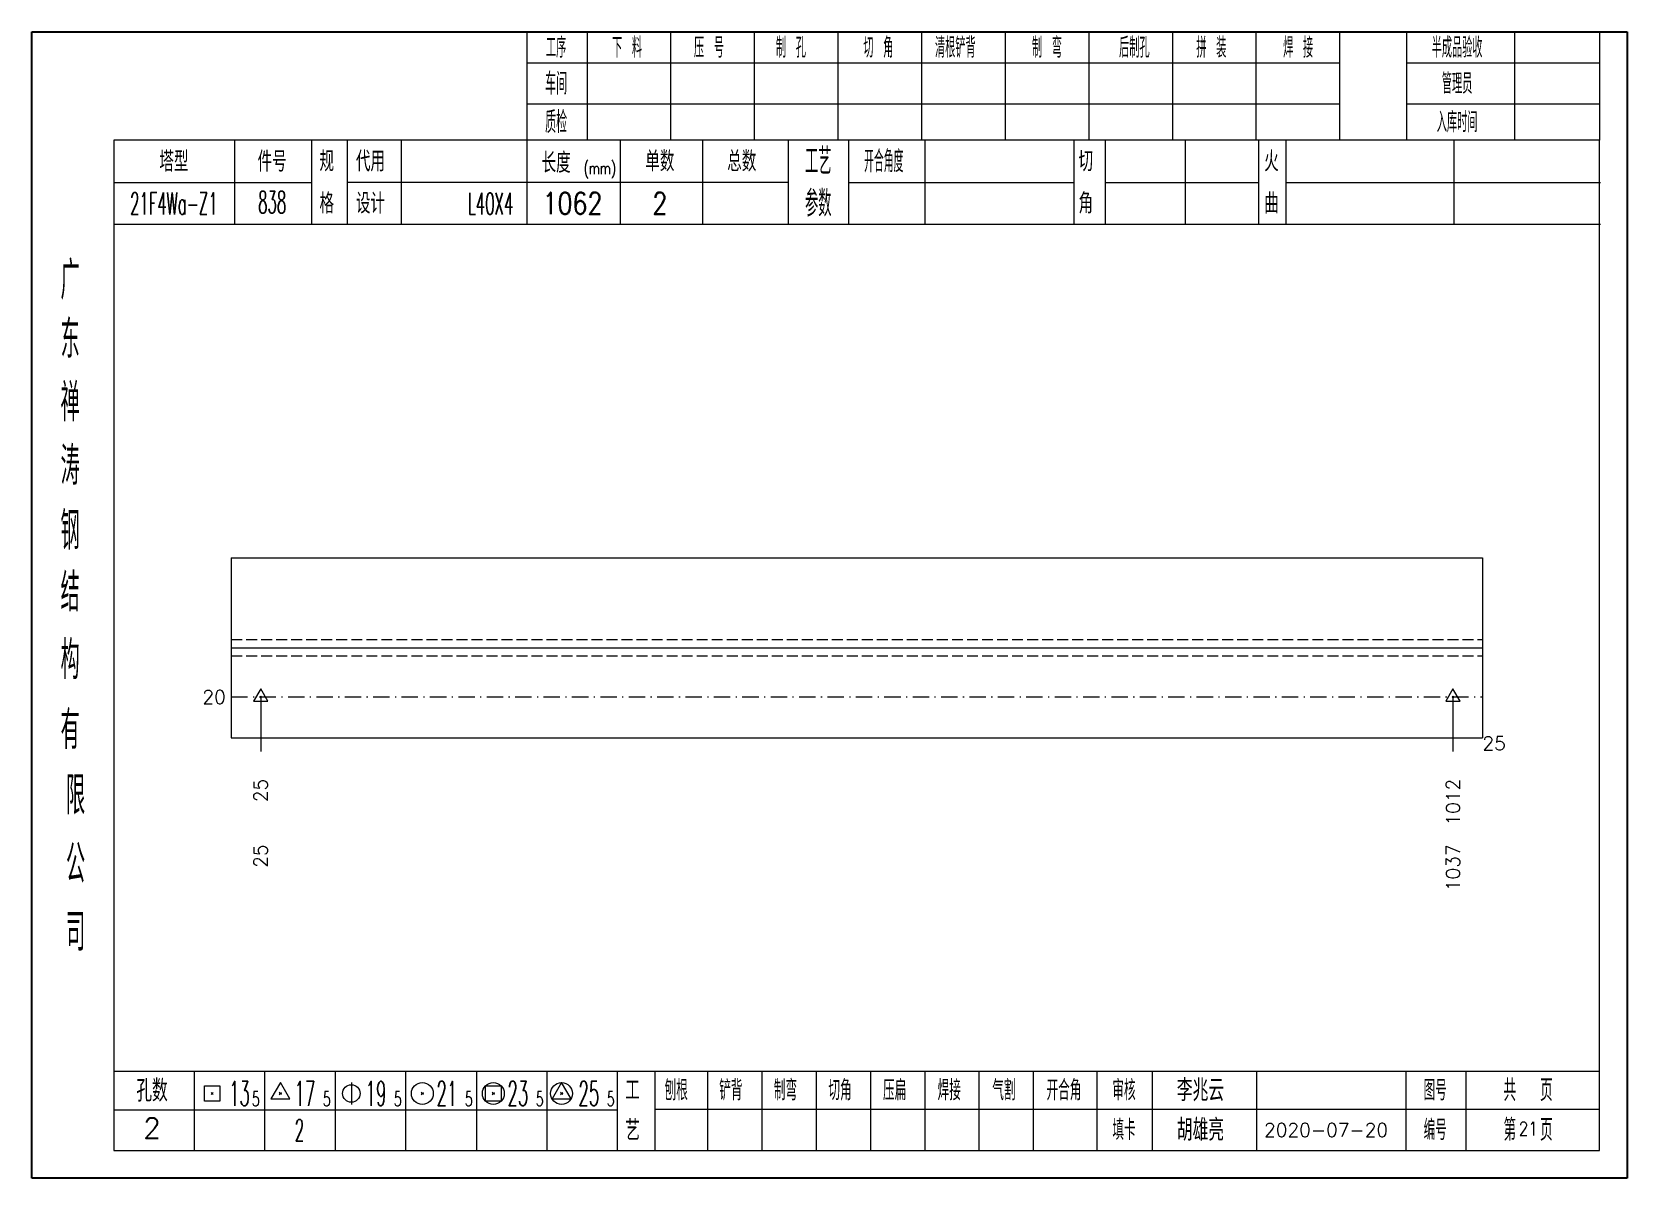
# Model space of a CAD drawing. Extents: x 1310 to 15542, y -76 to 8381.
# Drawn here: x 7759 to 8051.2, y 933.9 to 1143.8 of the extents above; entities that cross this region are included whole.
import ezdxf
from ezdxf.enums import TextEntityAlignment as Align

# ---------------------------------------------------------------- set-up
doc = ezdxf.new("R2010")
doc.units = 0
doc.header["$MEASUREMENT"] = 0
doc.linetypes.add('一点画线', pattern=[5.2, 3, -1, 0.2, -1])
doc.linetypes.add('虚线', pattern=[2.75, 2, -0.75])
doc.layers.get('0').update_dxf_attribs({"linetype": 'CONTINUOUS', "lineweight": 25})
for name, color, linetype, lineweight in [('1', 7, 'CONTINUOUS', 25), ('4', 7, 'CONTINUOUS', 25), ('5', 7, 'CONTINUOUS', 25)]:
    doc.layers.add(name, color=color, linetype=linetype, lineweight=lineweight)
doc.styles.get("Standard").update_dxf_attribs({"font": 'simplex.shx', "width": 0.7, "height": 3, "bigfont": 'gbhzfs.shx'})

msp = doc.modelspace()

# ---------------------------------------------------------------- texts
at = {"color": 7, "linetype": 'Continuous', "lineweight": 13}
msp.add_text('20', height=2.5, dxfattribs=at).set_placement((7794.522, 1022.004), align=Align.MIDDLE_RIGHT)
at = {"layer": '1', "color": 7, "linetype": 'Continuous', "lineweight": 13}
msp.add_text('25', height=2.5, dxfattribs=at).set_placement((8024.652, 1013.504), align=Align.MIDDLE_LEFT)
at = {"layer": '1', "color": 8, "linetype": 'Continuous', "lineweight": 9}
for s, p in [('25', (7800.916, 1007.004)), ('1012', (8019.258, 1007.004))]:
    msp.add_text(s, height=2.5, rotation=90, dxfattribs=at).set_placement(p, align=Align.MIDDLE_RIGHT)
at = {"layer": '1', "color": 7, "linetype": 'Continuous', "lineweight": 13}
for s, p in [('25', (7800.916, 995.004)), ('1037', (8019.258, 995.004))]:
    msp.add_text(s, height=2.5, rotation=90, dxfattribs=at).set_placement(p, align=Align.MIDDLE_RIGHT)
at = {"layer": '4', "color": 1, "linetype": 'Continuous', "lineweight": 25}
for s, height, width, p in [('工序', 3.7, 0.7, (7855.022, 1140.961)), ('下 料', 3.7, 0.7, (7868.022, 1140.961)), ('压 号', 3.7, 0.7, (7883.022, 1140.961)), ('制 孔', 3.7, 0.7, (7898.022, 1140.961)), ('切 角', 3.7, 0.7, (7914.022, 1140.961)), ('清根铲背 ', 3.7, 0.7, (7929.022, 1140.961)), (' 制 弯', 3.7, 0.7, (7944.022, 1140.961)), (' 后制孔', 3.7, 0.7, (7960.022, 1140.961)), ('拼 装', 3.7, 0.7, (7975.022, 1140.961)), (' 焊 接', 3.7, 0.7, (7990.022, 1140.961)), ('半成品验收', 3.7, 0.7, (8020.022, 1140.961)), ('车间', 4, 0.7, (7855.022, 1134.361)), ('管理员', 3.7, 0.7, (8020.022, 1134.361)), ('质检', 4, 0.7, (7855.022, 1127.301)), ('入库时间', 3.7, 0.7, (8020.022, 1127.301)), ('工艺', 4.8, 0.7, (7903.022, 1120.121)), ('开合角度', 4, 0.6, (7915.022, 1120.121)), ('(mm)', 2.24, 0.7, (7863.022, 1118.861)), ('21F4Wa-Z1', 4, 0.5, (7785.022, 1112.381)), ('838', 4, 0.5, (7803.022, 1112.631)), ('L40X4', 4, 0.5, (7843.022, 1112.361)), ('1062', 4, 0.8, (7858.022, 1112.411)), ('2', 4, 0.8, (7874.022, 1112.411)), ('参数', 4.8, 0.7, (7903.022, 1112.411)), ('广', 6.96, 0.7, (7766.022, 1098.331)), ('东', 6.96, 0.7, (7766.022, 1087.541)), ('禅', 6.96, 0.7, (7766.022, 1075.951)), ('涛', 6.96, 0.7, (7766.022, 1064.351)), ('钢', 6.96, 0.7, (7766.022, 1052.461)), ('结', 6.96, 0.7, (7766.022, 1041.151)), ('构', 6.96, 0.7, (7766.022, 1028.771)), ('有', 6.96, 0.7, (7766.022, 1015.961)), ('限', 6.96, 0.7, (7767.022, 1003.961)), ('公', 6.96, 0.7, (7767.022, 991.421)), ('司', 6.96, 0.7, (7767.022, 978.941)), ('13', 4.47, 0.5, (7797.022, 949.361)), ('5', 2.68, 0.6, (7800.022, 948.361)), ('17', 4.47, 0.5, (7809.022, 949.361)), ('5', 2.68, 0.6, (7813.022, 948.361)), ('19', 4.47, 0.5, (7822.022, 949.361)), ('5', 2.68, 0.6, (7826.022, 948.361)), ('21', 4.47, 0.5, (7835.022, 949.361)), ('5', 2.68, 0.6, (7839.022, 948.361)), ('23', 4.47, 0.5, (7848.022, 949.361)), ('5', 2.68, 0.6, (7852.022, 948.361)), ('25', 4.47, 0.5, (7861.022, 949.361)), ('5', 2.68, 0.6, (7865.022, 948.361)), ('刨根', 3.7, 0.8, (7877.022, 949.961)), ('铲背', 3.7, 0.8, (7887.022, 949.961)), ('制弯', 3.7, 0.8, (7897.022, 949.961)), ('切角', 3.7, 0.8, (7907.022, 949.961)), ('压扁', 3.7, 0.8, (7917.022, 949.961)), ('焊接', 3.7, 0.8, (7927.022, 949.961)), ('气割', 3.7, 0.8, (7937.022, 949.961)), ('开合角', 3.7, 0.8, (7948.022, 949.961)), ('审核', 3.7, 0.8, (7959.022, 949.961)), ('图号', 3.7, 0.8, (8016.022, 949.961)), ('共  页', 4, 0.8, (8033.022, 949.961)), ('2', 4, 0.5, (7808.022, 942.611)), ('填卡', 3.7, 0.8, (7959.022, 942.691)), ('编号', 3.7, 0.8, (8016.022, 942.691)), ('第  页', 4, 0.8, (8033.022, 942.691))]:
    msp.add_text(s, height=height, dxfattribs=dict(at, width=width)).set_placement(p, align=Align.MIDDLE_CENTER)
for s, height, p in [('塔型', 3.7, (7785.022, 1120.091)), ('件号', 3.7, (7803.022, 1120.091)), ('规', 3.7, (7813.022, 1120.121)), ('代用', 3.7, (7821.022, 1120.121)), ('长度', 3.7, (7855.022, 1119.861)), ('单数', 3.7, (7874.022, 1120.121)), ('总数', 3.7, (7889.022, 1120.121)), ('切', 3.7, (7952.022, 1120.121)), ('火', 3.7, (7986.022, 1120.121)), ('格', 3.7, (7813.022, 1112.411)), ('设计', 3.7, (7821.022, 1112.411)), ('角', 3.7, (7952.022, 1112.411)), ('曲', 3.7, (7986.022, 1112.411)), ('李兆云', 4, (7973.022, 949.961)), ('孔数', 4, (7781.022, 949.881)), ('工', 3.7, (7869.022, 949.961)), ('2', 3.7, (7781.022, 943.051)), ('艺', 3.7, (7869.022, 942.611)), ('胡雄亮', 4, (7973.022, 942.691)), ('2020-07-20', 2.5, (7996.022, 942.691))]:
    msp.add_text(s, height=height, dxfattribs=at).set_placement(p, align=Align.MIDDLE_CENTER)
at = {"layer": '4', "color": 6, "linetype": 'Continuous', "lineweight": 25, "width": 0.8}
msp.add_text('21', height=2.5, dxfattribs=at).set_placement((8033.047, 942.919), align=Align.MIDDLE_CENTER)

# ---------------------------------------------------------------- blocks, each defined once
blk = doc.blocks.new('孔17.5')
at = {"layer": '5', "color": 7, "linetype": 'Continuous', "lineweight": 13}
for p, q in [((0, 1), (-0.866, -0.5)), ((-0.1, -0.1), (0.1, 0.1)), ((0.1, -0.1), (-0.1, 0.1)), ((0.866, -0.5), (0, 1)), ((-0.866, -0.5), (0.866, -0.5))]:
    blk.add_line(p, q, dxfattribs=at)
blk = doc.blocks.new('CTJGK')
at = {"color": 6, "linetype": 'Continuous'}
for p, q in [((0, 209.97), (292.13, 209.97)), ((0, 0), (0, 209.97)), ((292.13, 209.97), (292.13, 0)), ((292.13, 0), (0, 0))]:
    blk.add_line(p, q, dxfattribs=at)

# ---------------------------------------------------------------- linework, layer by layer
at = {"color": 7, "linetype": 'Continuous', "lineweight": 18}
for p, q in [((7795.522, 1047.504), (7795.522, 1014.504)), ((7795.522, 1047.504), (8024.652, 1047.504)), ((8024.652, 1047.504), (8024.652, 1014.504)), ((7795.522, 1031.004), (8024.652, 1031.004))]:
    msp.add_line(p, q, dxfattribs=at)
at = {"color": 1, "linetype": '虚线', "lineweight": 18}
for p, q in [((7795.522, 1032.504), (8024.652, 1032.504)), ((7795.522, 1029.504), (8024.652, 1029.504))]:
    msp.add_line(p, q, dxfattribs=at)
at = {"color": 3, "linetype": '一点画线', "lineweight": 13}
msp.add_line((7795.522, 1022.004), (8024.652, 1022.004), dxfattribs=at)
at = {"color": 7, "linetype": 'Continuous', "lineweight": 13}
for p, q in [((7800.916, 1022.004), (7800.916, 1012.004)), ((8019.258, 1022.004), (8019.258, 1012.004))]:
    msp.add_line(p, q, dxfattribs=at)
at = {"layer": '1', "color": 7, "linetype": 'Continuous', "lineweight": 18}
msp.add_line((7795.522, 1014.504), (8024.652, 1014.504), dxfattribs=at)
at = {"layer": '4', "color": 1, "linetype": 'Continuous', "lineweight": 18}
for p, q in [((7759.022, 1143.831), (7759.022, 933.861)), ((8051.152, 1143.831), (7759.022, 1143.831)), ((7849.652, 1143.831), (7849.652, 1123.991)), ((7860.682, 1143.831), (7860.682, 1123.971)), ((7875.992, 1143.831), (7875.992, 1123.971)), ((7891.312, 1143.831), (7891.312, 1123.971)), ((7906.622, 1143.831), (7906.622, 1123.971)), ((7921.932, 1143.831), (7921.932, 1123.971)), ((7937.242, 1143.831), (7937.242, 1123.971)), ((7952.562, 1143.831), (7952.562, 1123.971)), ((7967.872, 1143.831), (7967.872, 1123.971)), ((7983.182, 1143.831), (7983.182, 1123.971)), ((7998.492, 1143.831), (7998.492, 1123.991)), ((7998.492, 1143.831), (7998.492, 1123.971)), ((8010.772, 1143.831), (8010.772, 1123.971)), ((8030.522, 1143.831), (8030.522, 1123.971)), ((8046.102, 1143.831), (8046.102, 1123.971)), ((8051.152, 1114.031), (8051.152, 1143.831)), ((7998.492, 1138.101), (7849.652, 1138.101)), ((8046.102, 1138.101), (8010.772, 1138.101)), ((7998.492, 1130.621), (7849.652, 1130.621)), ((8046.102, 1130.621), (8010.772, 1130.621)), ((7774.032, 1123.971), (7774.032, 938.911)), ((8046.102, 1123.971), (7774.032, 1123.971)), ((7796.152, 1123.981), (7796.152, 1108.561)), ((7810.302, 1108.561), (7810.302, 1123.971)), ((7816.802, 1108.561), (7816.802, 1123.971)), ((7826.672, 1123.971), (7826.672, 1108.561)), ((7849.652, 1123.991), (7849.652, 1108.561)), ((7866.772, 1123.971), (7866.772, 1108.561)), ((7881.822, 1123.971), (7881.822, 1108.561)), ((7897.522, 1123.971), (7897.522, 1108.561)), ((7908.582, 1123.971), (7908.582, 1108.561)), ((7922.532, 1123.971), (7922.532, 1108.561)), ((7949.832, 1123.971), (7949.832, 1108.561)), ((7955.592, 1123.971), (7955.592, 1108.561)), ((7970.212, 1123.971), (7970.212, 1108.561)), ((7983.672, 1123.971), (7983.672, 1108.561)), ((7988.662, 1123.971), (7988.662, 1108.561)), ((8019.402, 1123.971), (8019.402, 1108.561)), ((8046.102, 938.911), (8046.102, 1123.971)), ((7810.302, 1116.211), (7774.032, 1116.211)), ((7897.522, 1116.261), (7816.802, 1116.261)), ((7908.582, 1116.261), (7949.832, 1116.261)), ((7955.592, 1116.261), (7983.672, 1116.261)), ((7988.662, 1116.261), (8046.282, 1116.261)), ((8051.152, 933.861), (8051.152, 1114.031)), ((8046.282, 1108.561), (7774.032, 1108.561)), ((7774.032, 953.441), (8046.102, 953.441)), ((7788.722, 953.441), (7788.722, 938.911)), ((7801.652, 938.911), (7801.652, 953.441)), ((7814.582, 953.441), (7814.582, 938.911)), ((7827.502, 938.911), (7827.502, 953.441)), ((7840.432, 953.441), (7840.432, 938.911)), ((7853.362, 938.911), (7853.362, 953.441)), ((7866.282, 938.911), (7866.282, 953.441)), ((7873.152, 938.911), (7873.152, 953.441)), ((7882.812, 938.911), (7882.812, 953.441)), ((7892.752, 938.911), (7892.752, 953.441)), ((7902.692, 938.911), (7902.692, 953.441)), ((7912.642, 938.911), (7912.642, 953.441)), ((7922.582, 938.911), (7922.582, 953.441)), ((7932.522, 938.911), (7932.522, 953.441)), ((7942.472, 938.911), (7942.472, 953.441)), ((7954.112, 938.911), (7954.112, 953.441)), ((7964.262, 938.911), (7964.262, 953.441)), ((7983.322, 938.911), (7983.322, 953.441)), ((8010.702, 938.911), (8010.702, 953.441)), ((8021.662, 938.911), (8021.662, 953.441)), ((7866.282, 946.311), (7774.032, 946.311)), ((7873.112, 946.471), (8046.102, 946.471)), ((7774.032, 938.911), (8046.102, 938.911)), ((7759.022, 933.861), (8051.152, 933.861))]:
    msp.add_line(p, q, dxfattribs=at)
at = {"layer": '4', "color": 7, "linetype": 'Continuous', "lineweight": 13}
for p, q in [((7790.608, 947.947), (7790.608, 950.775)), ((7790.608, 950.775), (7793.436, 950.775)), ((7791.822, 949.161), (7792.222, 949.561)), ((7792.222, 949.161), (7791.822, 949.561)), ((7793.436, 950.775), (7793.436, 947.947)), ((7804.522, 951.361), (7802.79, 948.361)), ((7804.322, 949.161), (7804.722, 949.561)), ((7804.722, 949.161), (7804.322, 949.561)), ((7806.254, 948.361), (7804.522, 951.361)), ((7817.522, 951.361), (7817.522, 947.361)), ((7830.322, 949.161), (7830.722, 949.561)), ((7830.722, 949.161), (7830.322, 949.561)), ((7842.108, 947.947), (7842.108, 950.775)), ((7842.108, 950.775), (7844.936, 950.775)), ((7843.322, 949.161), (7843.722, 949.561)), ((7843.722, 949.161), (7843.322, 949.561)), ((7844.936, 950.775), (7844.936, 947.947)), ((7856.022, 951.361), (7854.29, 948.361)), ((7855.822, 949.161), (7856.222, 949.561)), ((7856.222, 949.161), (7855.822, 949.561)), ((7857.754, 948.361), (7856.022, 951.361)), ((7793.436, 947.947), (7790.608, 947.947)), ((7802.79, 948.361), (7806.254, 948.361)), ((7844.936, 947.947), (7842.108, 947.947)), ((7854.29, 948.361), (7857.754, 948.361))]:
    msp.add_line(p, q, dxfattribs=at)
for centre, radius in [((7817.522, 949.361), 1.6), ((7830.522, 949.361), 2), ((7843.522, 949.361), 2), ((7856.022, 949.361), 2)]:
    msp.add_circle(centre, radius, dxfattribs=at)

# ---------------------------------------------------------------- block references
at = {"color": 0, "linetype": 'Continuous'}
msp.add_blockref('CTJGK', (7759.022, 933.861), dxfattribs=at)
at = {"layer": '1', "color": 8, "linetype": 'Continuous', "lineweight": 9, "xscale": 1.5, "yscale": 1.5, "zscale": 1.5}
for p in [(7800.916, 1022.004), (8019.258, 1022.004)]:
    msp.add_blockref('孔17.5', p, dxfattribs=at)

msp.set_redraw_order([(e.dxf.handle, doc.entitydb.next_handle()) for e in msp.query("TEXT MTEXT ATTDEF DIMENSION ARC_DIMENSION")])  # texts and dimensions are drawn at this point

doc.saveas('drawing.dxf')
